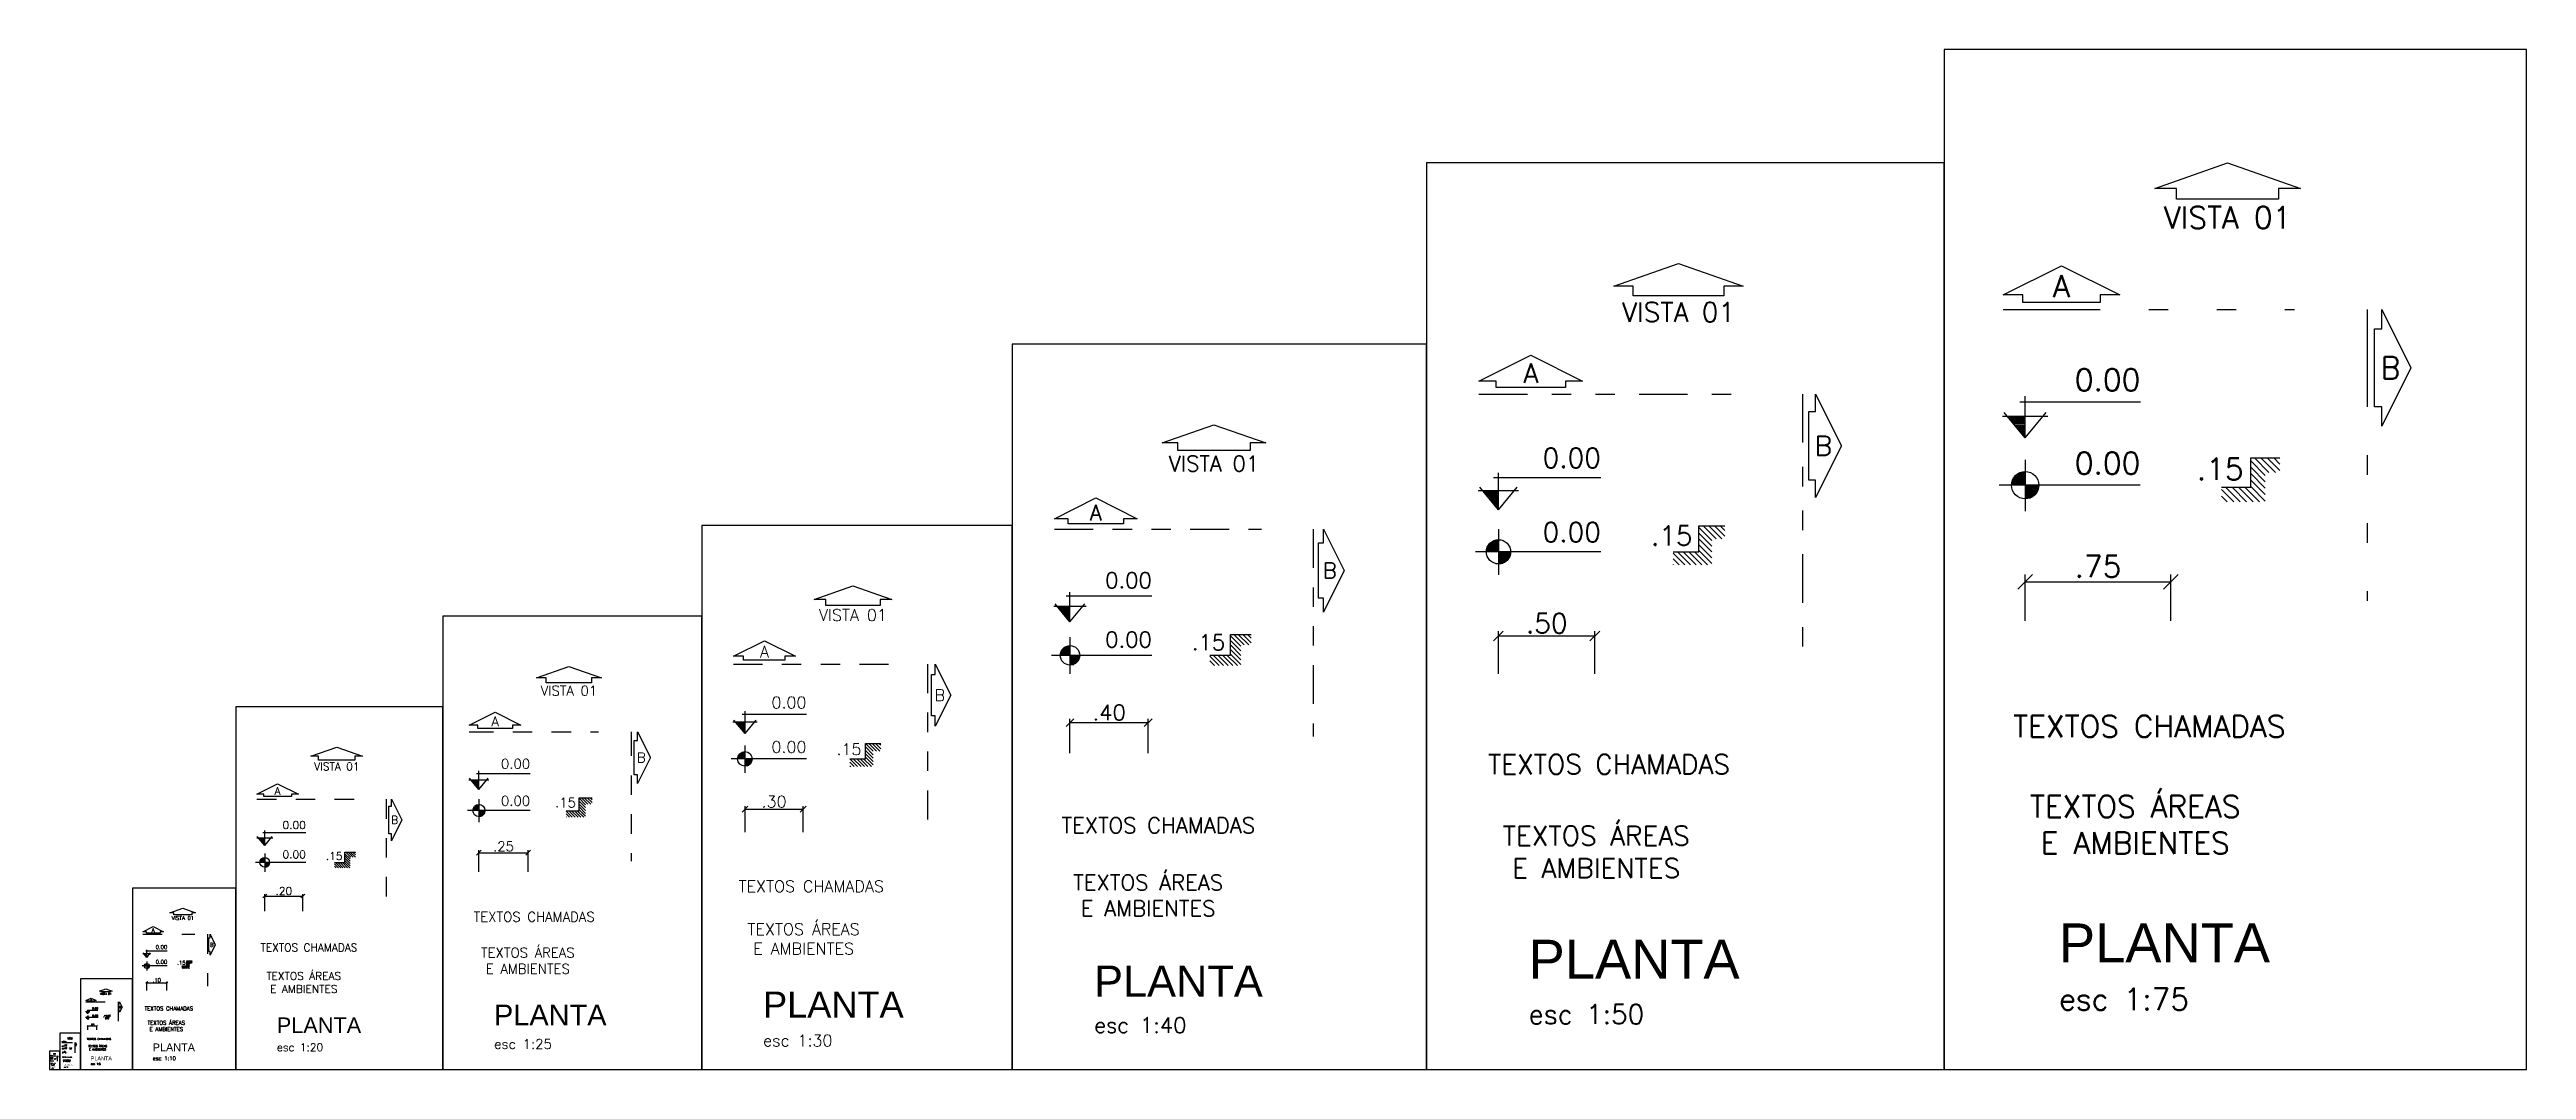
# Model space of a CAD drawing. Header units: millimetres. Extents: x 582 to 770, y 549 to 706.
# Drawn here: x 581.96 to 594.72, y 548.85 to 554.1 of the extents above; entities that cross this region are included whole.
import ezdxf

# ---------------------------------------------------------------- set-up
doc = ezdxf.new("R2010")
doc.units = ezdxf.units.MM
doc.linetypes.add('DIVIDE', pattern=[1.25, 0.5, -0.25, 0, -0.25, 0, -0.25])
for name, color, linetype in [('ARQ-COTAS', 30, 'Continuous'), ('ARQ-LINHACORTE', 3, 'DIVIDE'), ('ARQ-NIVEL', 1, 'Continuous'), ('ARQ-TEXTO2', 2, 'Continuous'), ('ARQ-TEXTO3', 3, 'Continuous'), ('ARQ-TEXTO4', 4, 'Continuous')]:
    doc.layers.add(name, color=color, linetype=linetype)
doc.styles.add('ROMANS', font='romans.shx')
doc.dimstyles.new('1-1', dxfattribs={"dimscale": 0.01, "dimtxt": 0.2, "dimasz": 0.1, "dimexe": 0.05, "dimexo": 0.1, "dimgap": 0.03, "dimtad": 1, "dimzin": 5, "dimdsep": 46, "dimtxsty": 'ROMANS', "dimblk": 'OBLIQUE', "dimcen": 0, "dimclrd": 256, "dimclre": 256, "dimclrt": 2, "dimadec": 0, "dimazin": 0, "dimtfac": 1, "dimtofl": 0, "dimtmove": 2, "dimatfit": 3, "dimfxl": 0.04, "dimtolj": 1, "dimtzin": 1, "dimarcsym": 0})
doc.dimstyles.new('1-10', dxfattribs={"dimscale": 0.1, "dimtxt": 0.2, "dimasz": 0.1, "dimexe": 0.05, "dimexo": 0.1, "dimgap": 0.03, "dimtad": 1, "dimzin": 5, "dimdsep": 46, "dimtxsty": 'ROMANS', "dimblk": 'OBLIQUE', "dimcen": 0, "dimclrd": 256, "dimclre": 256, "dimclrt": 2, "dimadec": 0, "dimazin": 0, "dimtfac": 1, "dimtofl": 0, "dimtmove": 2, "dimatfit": 3, "dimfxl": 0.04, "dimtolj": 1, "dimtzin": 1, "dimarcsym": 0})
doc.dimstyles.new('1-2', dxfattribs={"dimscale": 0.02, "dimtxt": 0.2, "dimasz": 0.1, "dimexe": 0.05, "dimexo": 0.1, "dimgap": 0.03, "dimtad": 1, "dimzin": 5, "dimdsep": 46, "dimtxsty": 'ROMANS', "dimblk": 'OBLIQUE', "dimcen": 0, "dimclrd": 256, "dimclre": 256, "dimclrt": 2, "dimadec": 0, "dimazin": 0, "dimtfac": 1, "dimtofl": 0, "dimtmove": 2, "dimatfit": 3, "dimfxl": 0.04, "dimtolj": 1, "dimtzin": 1, "dimarcsym": 0})
doc.dimstyles.new('1-20', dxfattribs={"dimscale": 0.2, "dimtxt": 0.2, "dimasz": 0.1, "dimexe": 0.05, "dimexo": 0.1, "dimgap": 0.03, "dimtad": 1, "dimzin": 5, "dimdsep": 46, "dimtxsty": 'ROMANS', "dimblk": 'OBLIQUE', "dimcen": 0, "dimclrd": 256, "dimclre": 256, "dimclrt": 2, "dimadec": 0, "dimazin": 0, "dimtfac": 1, "dimtofl": 0, "dimtmove": 2, "dimatfit": 3, "dimfxl": 0.04, "dimtolj": 1, "dimtzin": 1, "dimarcsym": 0})
doc.dimstyles.new('1-25', dxfattribs={"dimscale": 0.25, "dimtxt": 0.2, "dimasz": 0.1, "dimexe": 0.05, "dimexo": 0.1, "dimgap": 0.03, "dimtad": 1, "dimzin": 5, "dimdsep": 46, "dimtxsty": 'ROMANS', "dimblk": 'OBLIQUE', "dimcen": 0, "dimclrd": 256, "dimclre": 256, "dimclrt": 2, "dimadec": 0, "dimazin": 0, "dimtfac": 1, "dimtofl": 0, "dimtmove": 2, "dimatfit": 3, "dimfxl": 0.04, "dimtolj": 1, "dimtzin": 1, "dimarcsym": 0})
doc.dimstyles.new('1-30', dxfattribs={"dimscale": 0.3, "dimtxt": 0.2, "dimasz": 0.1, "dimexe": 0.05, "dimexo": 0.1, "dimgap": 0.03, "dimtad": 1, "dimzin": 5, "dimdsep": 46, "dimtxsty": 'ROMANS', "dimblk": 'OBLIQUE', "dimcen": 0, "dimclrd": 256, "dimclre": 256, "dimclrt": 2, "dimadec": 0, "dimazin": 0, "dimtfac": 1, "dimtofl": 0, "dimtmove": 2, "dimatfit": 3, "dimfxl": 0.04, "dimtolj": 1, "dimtzin": 1, "dimarcsym": 0})
doc.dimstyles.new('1-40', dxfattribs={"dimscale": 0.4, "dimtxt": 0.2, "dimasz": 0.1, "dimexe": 0.05, "dimexo": 0.1, "dimgap": 0.03, "dimtad": 1, "dimzin": 5, "dimdsep": 46, "dimtxsty": 'ROMANS', "dimblk": 'OBLIQUE', "dimcen": 0, "dimclrd": 256, "dimclre": 256, "dimclrt": 2, "dimadec": 0, "dimazin": 0, "dimtfac": 1, "dimtofl": 0, "dimtmove": 2, "dimatfit": 3, "dimfxl": 0.04, "dimtolj": 1, "dimtzin": 1, "dimarcsym": 0})
doc.dimstyles.new('1-5', dxfattribs={"dimscale": 0.05, "dimtxt": 0.2, "dimasz": 0.1, "dimexe": 0.05, "dimexo": 0.1, "dimgap": 0.03, "dimtad": 1, "dimzin": 5, "dimdsep": 46, "dimtxsty": 'ROMANS', "dimblk": 'OBLIQUE', "dimcen": 0, "dimclrd": 256, "dimclre": 256, "dimclrt": 2, "dimadec": 0, "dimazin": 0, "dimtfac": 1, "dimtofl": 0, "dimtmove": 2, "dimatfit": 3, "dimfxl": 0.04, "dimtolj": 1, "dimtzin": 1, "dimarcsym": 0})
doc.dimstyles.new('1-50', dxfattribs={"dimscale": 0.5, "dimtxt": 0.2, "dimasz": 0.1, "dimexe": 0.05, "dimexo": 0.1, "dimgap": 0.03, "dimtad": 1, "dimzin": 5, "dimdsep": 46, "dimtxsty": 'ROMANS', "dimblk": 'OBLIQUE', "dimcen": 0, "dimclrd": 256, "dimclre": 256, "dimclrt": 2, "dimadec": 0, "dimazin": 0, "dimtfac": 1, "dimtofl": 0, "dimtmove": 2, "dimatfit": 3, "dimfxl": 0.04, "dimtolj": 1, "dimtzin": 1, "dimarcsym": 0})
doc.dimstyles.new('1-75', dxfattribs={"dimscale": 0.75, "dimtxt": 0.15, "dimasz": 0.1, "dimexe": 0.05, "dimexo": 0.1, "dimgap": 0.03, "dimtad": 1, "dimzin": 5, "dimdsep": 46, "dimtxsty": 'ROMANS', "dimblk": 'OBLIQUE', "dimcen": 0, "dimclrd": 256, "dimclre": 256, "dimclrt": 2, "dimadec": 0, "dimazin": 0, "dimtfac": 1, "dimtofl": 0, "dimtmove": 2, "dimatfit": 3, "dimfxl": 0.04, "dimtolj": 1, "dimtzin": 1, "dimarcsym": 0})

msp = doc.modelspace()

# ---------------------------------------------------------------- texts
at = {"layer": 'ARQ-LINHACORTE', "color": 2, "style": 'ROMANS'}
for s, insert, char_height, attachment_point in [('VISTA 01', (593.185, 553.292), 0.1125, 2), ('A', (592.329, 552.882), 0.113, 5), ('VISTA 01', (590.356, 552.799), 0.1, 2), ('B', (594.024, 552.462), 0.113, 5), ('A', (589.595, 552.434), 0.1, 5), ('VISTA 01', (587.963, 552.009), 0.08, 2), ('B', (591.102, 552.061), 0.1, 5), ('A', (587.354, 551.717), 0.08, 5), ('B', (588.56, 551.419), 0.08, 5), ('VISTA 01', (586.103, 551.219), 0.06, 2), ('A', (585.647, 551.001), 0.06, 5), ('VISTA 01', (584.64, 550.825), 0.05, 2), ('B', (586.551, 550.777), 0.06, 5), ('A', (584.26, 550.642), 0.05, 5), ('B', (585.013, 550.456), 0.05, 5), ('VISTA 01', (583.444, 550.43), 0.04, 2), ('A', (583.139, 550.284), 0.04, 5), ('B', (583.742, 550.135), 0.04, 5), ('A', (582.498, 549.567), 0.02, 5), ('VISTA 01', (582.651, 549.64), 0.02, 2), ('B', (582.8, 549.492), 0.02, 5), ('A', (582.178, 549.209), 0.01, 5), ('VISTA 01', (582.254, 549.245), 0.01, 2), ('B', (582.329, 549.171), 0.01, 5), ('A', (582.039, 548.994), 0.004, 5), ('VISTA 01', (582.07, 549.008), 0.004, 2), ('B', (582.099, 548.979), 0.004, 5), ('A', (581.975, 548.922), 0.002, 5), ('VISTA 01', (581.99, 548.929), 0.002, 2), ('B', (582.005, 548.915), 0.002, 5)]:
    msp.add_mtext(s, dxfattribs=dict(at, insert=insert, char_height=char_height, attachment_point=attachment_point))
at = {"layer": 'ARQ-NIVEL', "color": 2, "attachment_point": 9, "style": 'ROMANS'}
for s, insert, char_height in [('0.00', (592.735, 552.344), 0.1125), ('0.00', (589.956, 551.948), 0.1), ('0.00', (592.735, 551.915), 0.1125), ('.15', (593.267, 551.885), 0.1125), ('0.00', (589.956, 551.566), 0.1), ('.15', (590.428, 551.548), 0.1), ('0.00', (587.643, 551.328), 0.08), ('0.00', (587.643, 551.023), 0.08), ('.15', (588.021, 551.009), 0.08), ('0.00', (585.863, 550.709), 0.06), ('0.00', (585.863, 550.48), 0.06), ('.15', (586.147, 550.469), 0.06), ('0.00', (584.44, 550.399), 0.05), ('0.00', (584.44, 550.208), 0.05), ('.15', (584.676, 550.199), 0.05), ('0.00', (583.284, 550.089), 0.04), ('0.00', (583.284, 549.937), 0.04), ('.15', (583.473, 549.929), 0.04), ('0.00', (582.571, 549.47), 0.02), ('0.00', (582.571, 549.394), 0.02), ('.15', (582.665, 549.39), 0.02), ('0.00', (582.214, 549.16), 0.01), ('0.00', (582.214, 549.122), 0.01), ('.15', (582.261, 549.12), 0.01), ('0.00', (582.054, 548.974), 0.004), ('0.00', (582.054, 548.959), 0.004), ('.15', (582.072, 548.958), 0.004), ('0.00', (581.982, 548.912), 0.002), ('0.00', (581.982, 548.905), 0.002), ('.15', (581.992, 548.904), 0.002)]:
    msp.add_mtext(s, dxfattribs=dict(at, insert=insert, char_height=char_height))
at = {"layer": 'ARQ-TEXTO2', "attachment_point": 1, "style": 'ROMANS'}
for insert, char_height in [((592.08, 550.673), 0.1125), ((589.374, 550.471), 0.1), ((587.177, 550.147), 0.08), ((585.514, 549.823), 0.06), ((584.149, 549.661), 0.05), ((583.051, 549.498), 0.04), ((582.454, 549.174), 0.02), ((582.156, 549.012), 0.01), ((581.971, 548.883), 0.002), ((582.03, 548.915), 0.004)]:
    msp.add_mtext('TEXTOS CHAMADAS', dxfattribs=dict(at, insert=insert, char_height=char_height))
at = {"layer": 'ARQ-TEXTO3', "attachment_point": 5, "style": 'ROMANS'}
for insert, char_height in [((592.709, 550.11), 0.1125), ((589.932, 549.97), 0.1), ((587.624, 549.746), 0.08), ((585.849, 549.522), 0.06), ((584.428, 549.41), 0.05), ((583.274, 549.298), 0.04), ((582.566, 549.074), 0.02), ((582.212, 548.962), 0.01), ((581.982, 548.873), 0.002), ((582.053, 548.895), 0.004)]:
    msp.add_mtext('TEXTOS ÁREAS\\PE AMBIENTES', dxfattribs=dict(at, insert=insert, char_height=char_height))
at = {"layer": 'ARQ-TEXTO4', "attachment_point": 1, "style": 'ROMANS'}
for s, insert, char_height in [('{\\fArial|b0|i0|c238|p34;\\H1.778x;\\C4;PLANTA\\Fromans|c0;\\H0.7498x;\\P\\H0.7501x;\\C2;esc 1:75}', (592.316, 549.602), 0.1125), ('{\\fArial|b0|i0|c238|p34;\\H2x;\\C4;PLANTA\\Fromans|c0;\\H0.6666x;\\P\\H0.7501x;\\C2;esc 1:50}', (589.584, 549.518), 0.1), ('{\\fArial|b0|i0|c238|p34;\\H2x;\\C4;PLANTA\\Fromans|c0;\\H0.6666x;\\P\\H0.7501x;\\C2;esc 1:40}', (587.345, 549.385), 0.08), ('{\\fArial|b0|i0|c238|p34;\\H2.222x;\\C4;PLANTA\\Fromans|c0;\\H0.6x;\\P\\H0.7501x;\\C2;esc 1:30}', (585.64, 549.251), 0.06), ('{\\fArial|b0|i0|c238|p34;\\H2x;\\C4;PLANTA\\Fromans|c0;\\H0.6666x;\\P\\H0.7501x;\\C2;esc 1:20}', (583.135, 549.118), 0.04), ('{\\fArial|b0|i0|c238|p34;\\H2.133x;\\C4;PLANTA\\Fromans|c0;\\H0.6247x;\\P\\H0.7505x;\\C2;esc 1:25}', (584.254, 549.184), 0.05), ('{\\fArial|b0|i0|c238|p34;\\H2x;\\C4;PLANTA\\Fromans|c0;\\H0.6666x;\\P\\H0.7501x;\\C2;esc 1:10}', (582.496, 548.984), 0.02), ('{\\fArial|b0|i0|c238|p34;\\H2x;\\C4;PLANTA\\Fromans|c0;\\H0.6666x;\\P\\H0.7501x;\\C2;esc 1:1}', (581.975, 548.864), 0.002), ('{\\fArial|b0|i0|c238|p34;\\H2x;\\C4;PLANTA\\Fromans|c0;\\H0.6666x;\\P\\H0.7501x;\\C2;esc 1:2}', (582.039, 548.877), 0.004), ('{\\fArial|b0|i0|c238|p34;\\H2x;\\C4;PLANTA\\Fromans|c0;\\H0.6666x;\\P\\H0.7501x;\\C2;esc 1:5}', (582.177, 548.917), 0.01)]:
    msp.add_mtext(s, dxfattribs=dict(at, insert=insert, char_height=char_height))

# ---------------------------------------------------------------- blocks, each defined once
blk = doc.blocks.new('_Oblique')
at = {"color": 0, "linetype": 'ByBlock', "lineweight": -2}
blk.add_line((-0.5, -0.5), (0.5, 0.5), dxfattribs=at)
blk = doc.blocks.new('*D5')
at = {"layer": 'ARQ-COTAS', "lineweight": -2}
for p, q in [((592.142, 551.159), (592.142, 551.399)), ((592.142, 551.361), (592.892, 551.361)), ((592.892, 551.159), (592.892, 551.399))]:
    blk.add_line(p, q, dxfattribs=at)
at = {"layer": 'DEFPOINTS', "color": 0}
for p in [(592.892, 551.361), (592.142, 551.084), (592.892, 551.084)]:
    blk.add_point(p, dxfattribs=at)
at = {"layer": 'ARQ-COTAS', "lineweight": -2, "xscale": 0.07500000000000001, "yscale": 0.07500000000000001, "zscale": 0.07500000000000001, "rotation": 180}
blk.add_blockref('_Oblique', (592.142, 551.361), dxfattribs=at)
at = {"layer": 'ARQ-COTAS', "lineweight": -2, "xscale": 0.07500000000000001, "yscale": 0.07500000000000001, "zscale": 0.07500000000000001}
blk.add_blockref('_Oblique', (592.892, 551.361), dxfattribs=at)
at = {"layer": 'ARQ-COTAS', "color": 2, "insert": (592.517, 551.44), "char_height": 0.1125, "attachment_point": 5, "style": 'ROMANS'}
blk.add_mtext('\\A1;.75', dxfattribs=at)
blk = doc.blocks.new('A$C4D0E081D')
at = {"layer": 'ARQ-NIVEL'}
h = blk.add_hatch(dxfattribs=at)
h.set_pattern_fill('ANSI31', color=8, scale=0.25, angle=90, style=0)
h.set_pattern_definition([(135, (-18.381433, -69.158416), (-0.022097087, -0.022097087), [])])
h.paths.add_polyline_path([(0.4, 0.3), (0.2, 0.3), (0.2, 0.1), (0, 0.1), (0, 0), (0.3, 0), (0.3, 0.2), (0.4, 0.2)])
at = {"layer": 'ARQ-NIVEL', "color": 2}
blk.add_lwpolyline([(0, 0.1), (0.2, 0.1), (0.2, 0.3), (0.4, 0.3)], dxfattribs=at)
blk = doc.blocks.new('*D6')
at = {"layer": 'ARQ-COTAS', "lineweight": -2}
for p, q in [((589.428, 550.886), (589.428, 551.107)), ((589.925, 550.886), (589.925, 551.107)), ((589.428, 551.082), (589.925, 551.082))]:
    blk.add_line(p, q, dxfattribs=at)
at = {"layer": 'DEFPOINTS', "color": 0}
for p in [(589.925, 551.082), (589.428, 550.836), (589.925, 550.836)]:
    blk.add_point(p, dxfattribs=at)
at = {"layer": 'ARQ-COTAS', "lineweight": -2, "xscale": 0.05, "yscale": 0.05, "zscale": 0.05, "rotation": 180}
blk.add_blockref('_Oblique', (589.428, 551.082), dxfattribs=at)
at = {"layer": 'ARQ-COTAS', "lineweight": -2, "xscale": 0.05, "yscale": 0.05, "zscale": 0.05}
blk.add_blockref('_Oblique', (589.925, 551.082), dxfattribs=at)
at = {"layer": 'ARQ-COTAS', "color": 2, "insert": (589.677, 551.147), "char_height": 0.1, "attachment_point": 5, "style": 'ROMANS'}
blk.add_mtext('\\A1;.50', dxfattribs=at)
blk = doc.blocks.new('*D7')
at = {"layer": 'ARQ-COTAS', "lineweight": -2}
for p, q in [((587.221, 550.479), (587.221, 550.656)), ((587.221, 550.636), (587.624, 550.636)), ((587.624, 550.479), (587.624, 550.656))]:
    blk.add_line(p, q, dxfattribs=at)
at = {"layer": 'DEFPOINTS', "color": 0}
for p in [(587.624, 550.636), (587.221, 550.439), (587.624, 550.439)]:
    blk.add_point(p, dxfattribs=at)
at = {"layer": 'ARQ-COTAS', "lineweight": -2, "xscale": 0.04000000000000001, "yscale": 0.04000000000000001, "zscale": 0.04000000000000001, "rotation": 180}
blk.add_blockref('_Oblique', (587.221, 550.636), dxfattribs=at)
at = {"layer": 'ARQ-COTAS', "lineweight": -2, "xscale": 0.04000000000000001, "yscale": 0.04000000000000001, "zscale": 0.04000000000000001}
blk.add_blockref('_Oblique', (587.624, 550.636), dxfattribs=at)
at = {"layer": 'ARQ-COTAS', "color": 2, "insert": (587.423, 550.688), "char_height": 0.08, "attachment_point": 5, "style": 'ROMANS'}
blk.add_mtext('\\A1;.40', dxfattribs=at)
blk = doc.blocks.new('*D8')
at = {"layer": 'ARQ-COTAS', "lineweight": -2}
for p, q in [((585.547, 550.072), (585.547, 550.205)), ((585.547, 550.19), (585.847, 550.19)), ((585.847, 550.072), (585.847, 550.205))]:
    blk.add_line(p, q, dxfattribs=at)
at = {"layer": 'DEFPOINTS', "color": 0}
for p in [(585.847, 550.19), (585.547, 550.042), (585.847, 550.042)]:
    blk.add_point(p, dxfattribs=at)
at = {"layer": 'ARQ-COTAS', "lineweight": -2, "xscale": 0.03, "yscale": 0.03, "zscale": 0.03, "rotation": 180}
blk.add_blockref('_Oblique', (585.547, 550.19), dxfattribs=at)
at = {"layer": 'ARQ-COTAS', "lineweight": -2, "xscale": 0.03, "yscale": 0.03, "zscale": 0.03}
blk.add_blockref('_Oblique', (585.847, 550.19), dxfattribs=at)
at = {"layer": 'ARQ-COTAS', "color": 2, "insert": (585.697, 550.229), "char_height": 0.06, "attachment_point": 5, "style": 'ROMANS'}
blk.add_mtext('\\A1;.30', dxfattribs=at)
blk = doc.blocks.new('*D9')
at = {"layer": 'ARQ-COTAS', "lineweight": -2}
for p, q in [((584.176, 549.868), (584.176, 549.979)), ((584.176, 549.966), (584.43, 549.966)), ((584.43, 549.868), (584.43, 549.979))]:
    blk.add_line(p, q, dxfattribs=at)
at = {"layer": 'DEFPOINTS', "color": 0}
for p in [(584.43, 549.966), (584.176, 549.843), (584.43, 549.843)]:
    blk.add_point(p, dxfattribs=at)
at = {"layer": 'ARQ-COTAS', "lineweight": -2, "xscale": 0.025, "yscale": 0.025, "zscale": 0.025, "rotation": 180}
blk.add_blockref('_Oblique', (584.176, 549.966), dxfattribs=at)
at = {"layer": 'ARQ-COTAS', "lineweight": -2, "xscale": 0.025, "yscale": 0.025, "zscale": 0.025}
blk.add_blockref('_Oblique', (584.43, 549.966), dxfattribs=at)
at = {"layer": 'ARQ-COTAS', "color": 2, "insert": (584.303, 549.999), "char_height": 0.05, "attachment_point": 5, "style": 'ROMANS'}
blk.add_mtext('\\A1;.25', dxfattribs=at)
blk = doc.blocks.new('*D10')
at = {"layer": 'ARQ-COTAS', "lineweight": -2}
for p, q in [((583.073, 549.665), (583.073, 549.753)), ((583.073, 549.743), (583.269, 549.743)), ((583.269, 549.665), (583.269, 549.753))]:
    blk.add_line(p, q, dxfattribs=at)
at = {"layer": 'DEFPOINTS', "color": 0}
for p in [(583.269, 549.743), (583.073, 549.645), (583.269, 549.645)]:
    blk.add_point(p, dxfattribs=at)
at = {"layer": 'ARQ-COTAS', "lineweight": -2, "xscale": 0.02, "yscale": 0.02, "zscale": 0.02, "rotation": 180}
blk.add_blockref('_Oblique', (583.073, 549.743), dxfattribs=at)
at = {"layer": 'ARQ-COTAS', "lineweight": -2, "xscale": 0.02, "yscale": 0.02, "zscale": 0.02}
blk.add_blockref('_Oblique', (583.269, 549.743), dxfattribs=at)
at = {"layer": 'ARQ-COTAS', "color": 2, "insert": (583.171, 549.769), "char_height": 0.04, "attachment_point": 5, "style": 'ROMANS'}
blk.add_mtext('\\A1;.20', dxfattribs=at)
blk = doc.blocks.new('*D11')
at = {"layer": 'ARQ-COTAS', "lineweight": -2}
for p, q in [((582.465, 549.257), (582.465, 549.302)), ((582.465, 549.297), (582.568, 549.297)), ((582.568, 549.257), (582.568, 549.302))]:
    blk.add_line(p, q, dxfattribs=at)
at = {"layer": 'DEFPOINTS', "color": 0}
for p in [(582.465, 549.247), (582.568, 549.297), (582.568, 549.247)]:
    blk.add_point(p, dxfattribs=at)
at = {"layer": 'ARQ-COTAS', "lineweight": -2, "xscale": 0.01, "yscale": 0.01, "zscale": 0.01, "rotation": 180}
blk.add_blockref('_Oblique', (582.465, 549.297), dxfattribs=at)
at = {"layer": 'ARQ-COTAS', "lineweight": -2, "xscale": 0.01, "yscale": 0.01, "zscale": 0.01}
blk.add_blockref('_Oblique', (582.568, 549.297), dxfattribs=at)
at = {"layer": 'ARQ-COTAS', "color": 2, "insert": (582.517, 549.31), "char_height": 0.02, "attachment_point": 5, "style": 'ROMANS'}
blk.add_mtext('\\A1;.10', dxfattribs=at)
blk = doc.blocks.new('*D12')
at = {"layer": 'ARQ-COTAS', "lineweight": -2}
for p, q in [((582.161, 549.054), (582.161, 549.076)), ((582.161, 549.074), (582.208, 549.074)), ((582.208, 549.054), (582.208, 549.076))]:
    blk.add_line(p, q, dxfattribs=at)
at = {"layer": 'DEFPOINTS', "color": 0}
for p in [(582.208, 549.074), (582.161, 549.049), (582.208, 549.049)]:
    blk.add_point(p, dxfattribs=at)
at = {"layer": 'ARQ-COTAS', "lineweight": -2, "xscale": 0.005000000000000001, "yscale": 0.005000000000000001, "zscale": 0.005000000000000001, "rotation": 180}
blk.add_blockref('_Oblique', (582.161, 549.074), dxfattribs=at)
at = {"layer": 'ARQ-COTAS', "lineweight": -2, "xscale": 0.005000000000000001, "yscale": 0.005000000000000001, "zscale": 0.005000000000000001}
blk.add_blockref('_Oblique', (582.208, 549.074), dxfattribs=at)
at = {"layer": 'ARQ-COTAS', "color": 2, "insert": (582.185, 549.08), "char_height": 0.01, "attachment_point": 5, "style": 'ROMANS'}
blk.add_mtext('\\A1;.05', dxfattribs=at)
blk = doc.blocks.new('*D13')
at = {"layer": 'ARQ-COTAS', "lineweight": -2}
for p, q in [((582.032, 548.932), (582.032, 548.941)), ((582.032, 548.94), (582.049, 548.94)), ((582.049, 548.932), (582.049, 548.941))]:
    blk.add_line(p, q, dxfattribs=at)
at = {"layer": 'DEFPOINTS', "color": 0}
for p in [(582.049, 548.94), (582.032, 548.93), (582.049, 548.93)]:
    blk.add_point(p, dxfattribs=at)
at = {"layer": 'ARQ-COTAS', "lineweight": -2, "xscale": 0.002, "yscale": 0.002, "zscale": 0.002, "rotation": 180}
blk.add_blockref('_Oblique', (582.032, 548.94), dxfattribs=at)
at = {"layer": 'ARQ-COTAS', "lineweight": -2, "xscale": 0.002, "yscale": 0.002, "zscale": 0.002}
blk.add_blockref('_Oblique', (582.049, 548.94), dxfattribs=at)
at = {"layer": 'ARQ-COTAS', "color": 2, "insert": (582.041, 548.942), "char_height": 0.004, "attachment_point": 5, "style": 'ROMANS'}
blk.add_mtext('\\A1;.02', dxfattribs=at)
blk = doc.blocks.new('*D14')
at = {"layer": 'ARQ-COTAS', "lineweight": -2}
for p, q in [((581.972, 548.891), (581.972, 548.896)), ((581.972, 548.895), (581.985, 548.895)), ((581.985, 548.891), (581.985, 548.896))]:
    blk.add_line(p, q, dxfattribs=at)
at = {"layer": 'DEFPOINTS', "color": 0}
for p in [(581.972, 548.89), (581.985, 548.895), (581.985, 548.89)]:
    blk.add_point(p, dxfattribs=at)
at = {"layer": 'ARQ-COTAS', "lineweight": -2, "xscale": 0.001, "yscale": 0.001, "zscale": 0.001, "rotation": 180}
blk.add_blockref('_Oblique', (581.972, 548.895), dxfattribs=at)
at = {"layer": 'ARQ-COTAS', "lineweight": -2, "xscale": 0.001, "yscale": 0.001, "zscale": 0.001}
blk.add_blockref('_Oblique', (581.985, 548.895), dxfattribs=at)
at = {"layer": 'ARQ-COTAS', "color": 2, "insert": (581.978, 548.896), "char_height": 0.002, "attachment_point": 5, "style": 'ROMANS'}
blk.add_mtext('\\A1;.01', dxfattribs=at)
blk = doc.blocks.new('nivel planta')
at = {"layer": 'ARQ-NIVEL', "color": 1}
for p, q in [((-0.791, 0.174), (-0.791, -0.179)), ((0, 0), (-0.969, 0)), ((-0.884, 0.007), (-0.791, 0.007)), ((-0.883, 0.015), (-0.791, 0.015)), ((-0.882, 0.023), (-0.791, 0.023)), ((-0.88, 0.03), (-0.791, 0.03)), ((-0.876, 0.038), (-0.791, 0.038)), ((-0.873, 0.046), (-0.791, 0.046)), ((-0.868, 0.054), (-0.791, 0.054)), ((-0.861, 0.062), (-0.791, 0.062)), ((-0.854, 0.069), (-0.791, 0.069)), ((-0.844, 0.077), (-0.791, 0.077)), ((-0.83, 0.085), (-0.791, 0.085)), ((-0.791, -0.001), (-0.697, -0.001)), ((-0.791, -0.009), (-0.698, -0.009)), ((-0.791, -0.016), (-0.699, -0.016)), ((-0.791, -0.024), (-0.7, -0.024)), ((-0.791, -0.032), (-0.703, -0.032)), ((-0.791, -0.04), (-0.706, -0.04)), ((-0.791, -0.048), (-0.71, -0.048)), ((-0.791, -0.056), (-0.715, -0.056)), ((-0.791, -0.063), (-0.722, -0.063)), ((-0.791, -0.071), (-0.73, -0.071)), ((-0.791, -0.079), (-0.74, -0.079)), ((-0.791, -0.087), (-0.755, -0.087))]:
    blk.add_line(p, q, dxfattribs=at)
blk.add_circle((-0.791, 0), 0.0937, dxfattribs=at)
blk = doc.blocks.new('nivel corte')
at = {"color": 1}
for p, q in [((0, 0), (-0.144, 0.174)), ((-0.038, 0.249), (0.791, 0.249)), ((0, 0), (0, 0.287)), ((0, 0), (0.144, 0.174)), ((-0.155, 0.15), (0.155, 0.15)), ((0, 0.141), (-0.117, 0.141)), ((0, 0.131), (-0.109, 0.131)), ((0, 0.122), (-0.101, 0.122)), ((0, 0.113), (-0.093, 0.113)), ((0, 0.103), (-0.086, 0.103)), ((0, 0.094), (-0.078, 0.094)), ((0, 0.084), (-0.07, 0.084)), ((0, 0.075), (-0.062, 0.075)), ((0, 0.066), (-0.054, 0.066)), ((0, 0.056), (-0.047, 0.056)), ((0, 0.047), (-0.039, 0.047)), ((0, 0.038), (-0.031, 0.038)), ((0, 0.028), (-0.023, 0.028)), ((0, 0.019), (-0.016, 0.019)), ((0, 0.009), (-0.008, 0.009))]:
    blk.add_line(p, q, dxfattribs=at)

# ---------------------------------------------------------------- dimensions: what is measured, and where the dimension line sits
at = {"layer": 'ARQ-COTAS'}
for base, p1, p2, dimstyle, picture, middle in [((592.892, 551.361), (592.142, 551.084), (592.892, 551.084), '1-75', '*D5', (592.517, 551.44)), ((589.925, 551.082), (589.428, 550.836), (589.925, 550.836), '1-50', '*D6', (589.677, 551.147)), ((587.624, 550.636), (587.221, 550.439), (587.624, 550.439), '1-40', '*D7', (587.423, 550.688)), ((585.847, 550.19), (585.547, 550.042), (585.847, 550.042), '1-30', '*D8', (585.697, 550.229)), ((584.43, 549.966), (584.176, 549.843), (584.43, 549.843), '1-25', '*D9', (584.303, 549.999)), ((583.269, 549.743), (583.073, 549.645), (583.269, 549.645), '1-20', '*D10', (583.171, 549.769)), ((582.568, 549.297), (582.465, 549.247), (582.568, 549.247), '1-10', '*D11', (582.517, 549.31)), ((582.208, 549.074), (582.161, 549.049), (582.208, 549.049), '1-5', '*D12', (582.185, 549.08)), ((582.049, 548.94), (582.032, 548.93), (582.049, 548.93), '1-2', '*D13', (582.041, 548.942)), ((581.985, 548.895), (581.972, 548.89), (581.985, 548.89), '1-1', '*D14', (581.978, 548.896))]:
    dim = msp.add_linear_dim(base=base, p1=p1, p2=p2, dimstyle=dimstyle, dxfattribs=at)
    dim.commit()
    dim.dimension.update_dxf_attribs({"geometry": picture, "text_midpoint": middle})

# ---------------------------------------------------------------- linework, layer by layer
for points in [[(591.724, 548.85), (594.724, 548.85), (594.724, 554.1), (591.724, 554.1)], [(589.058, 548.85), (591.724, 548.85), (591.724, 553.517), (589.058, 553.517)], [(586.924, 548.85), (589.058, 548.85), (589.058, 552.584), (586.924, 552.584)], [(585.324, 548.85), (586.924, 548.85), (586.924, 551.65), (585.324, 551.65)], [(583.991, 548.85), (585.324, 548.85), (585.324, 551.184), (583.991, 551.184)], [(582.924, 548.85), (583.991, 548.85), (583.991, 550.717), (582.924, 550.717)], [(582.391, 548.85), (582.924, 548.85), (582.924, 549.784), (582.391, 549.784)], [(582.124, 548.85), (582.391, 548.85), (582.391, 549.317), (582.124, 549.317)], [(581.964, 548.85), (582.018, 548.85), (582.018, 548.944), (581.964, 548.944)], [(582.018, 548.85), (582.124, 548.85), (582.124, 549.037), (582.018, 549.037)]]:
    msp.add_lwpolyline(points, close=True)
at = {"layer": 'ARQ-LINHACORTE'}
for p, q in [((592.029, 552.762), (593.529, 552.762)), ((593.904, 552.762), (593.904, 551.262))]:
    msp.add_line(p, q, dxfattribs=at)
at = {"layer": 'ARQ-LINHACORTE', "ltscale": 0.5}
for p, q in [((589.328, 552.327), (590.662, 552.327)), ((590.995, 552.327), (590.995, 550.994))]:
    msp.add_line(p, q, dxfattribs=at)
at = {"layer": 'ARQ-LINHACORTE', "ltscale": 0.4}
for p, q in [((587.141, 551.632), (588.208, 551.632)), ((588.474, 551.632), (588.474, 550.565))]:
    msp.add_line(p, q, dxfattribs=at)
at = {"layer": 'ARQ-LINHACORTE', "ltscale": 0.3}
for p, q in [((585.487, 550.937), (586.287, 550.937)), ((586.487, 550.937), (586.487, 550.137))]:
    msp.add_line(p, q, dxfattribs=at)
at = {"layer": 'ARQ-LINHACORTE', "ltscale": 0.25}
for p, q in [((584.126, 550.589), (584.793, 550.589)), ((584.96, 550.589), (584.96, 549.922))]:
    msp.add_line(p, q, dxfattribs=at)
at = {"layer": 'ARQ-LINHACORTE', "ltscale": 0.2}
for p, q in [((583.033, 550.241), (583.566, 550.241)), ((583.699, 550.241), (583.699, 549.708))]:
    msp.add_line(p, q, dxfattribs=at)
at = {"layer": 'ARQ-LINHACORTE', "ltscale": 0.1}
for p, q in [((582.445, 549.546), (582.712, 549.546)), ((582.778, 549.546), (582.778, 549.279))]:
    msp.add_line(p, q, dxfattribs=at)
at = {"layer": 'ARQ-LINHACORTE', "ltscale": 0.05}
for p, q in [((582.151, 549.198), (582.285, 549.198)), ((582.318, 549.198), (582.318, 549.065))]:
    msp.add_line(p, q, dxfattribs=at)
at = {"layer": 'ARQ-LINHACORTE', "ltscale": 0.02}
for p, q in [((582.028, 548.989), (582.082, 548.989)), ((582.095, 548.989), (582.095, 548.936))]:
    msp.add_line(p, q, dxfattribs=at)
at = {"layer": 'ARQ-LINHACORTE', "ltscale": 0.01}
for p, q in [((581.97, 548.92), (581.996, 548.92)), ((582.003, 548.92), (582.003, 548.893))]:
    msp.add_line(p, q, dxfattribs=at)
at = {"layer": 'ARQ-LINHACORTE', "linetype": 'ByBlock'}
for points in [[(593.447, 553.33), (592.922, 553.33), (592.922, 553.386), (592.81, 553.386), (593.185, 553.517), (593.56, 553.386), (593.447, 553.386), (593.447, 553.33)], [(590.589, 552.832), (590.123, 552.832), (590.123, 552.882), (590.023, 552.882), (590.356, 552.999), (590.689, 552.882), (590.589, 552.882), (590.589, 552.832)], [(592.529, 552.799), (592.129, 552.799), (592.129, 552.837), (592.029, 552.837), (592.329, 552.987), (592.629, 552.837), (592.529, 552.837), (592.529, 552.799)], [(593.942, 552.262), (593.942, 552.662), (593.979, 552.662), (593.979, 552.762), (594.129, 552.462), (593.979, 552.162), (593.979, 552.262), (593.942, 552.262)], [(589.773, 552.361), (589.417, 552.361), (589.417, 552.394), (589.328, 552.394), (589.595, 552.527), (589.862, 552.394), (589.773, 552.394), (589.773, 552.361)], [(591.028, 551.883), (591.028, 552.238), (591.062, 552.238), (591.062, 552.327), (591.195, 552.061), (591.062, 551.794), (591.062, 551.883), (591.028, 551.883)], [(588.15, 552.036), (587.776, 552.036), (587.776, 552.076), (587.696, 552.076), (587.963, 552.169), (588.23, 552.076), (588.15, 552.076), (588.15, 552.036)], [(587.497, 551.659), (587.212, 551.659), (587.212, 551.685), (587.141, 551.685), (587.354, 551.792), (587.568, 551.685), (587.497, 551.685), (587.497, 551.659)], [(588.501, 551.276), (588.501, 551.561), (588.528, 551.561), (588.528, 551.632), (588.634, 551.419), (588.528, 551.205), (588.528, 551.276), (588.501, 551.276)], [(586.243, 551.239), (585.963, 551.239), (585.963, 551.269), (585.903, 551.269), (586.103, 551.339), (586.303, 551.269), (586.243, 551.269), (586.243, 551.239)], [(585.753, 550.957), (585.54, 550.957), (585.54, 550.977), (585.487, 550.977), (585.647, 551.057), (585.807, 550.977), (585.753, 550.977), (585.753, 550.957)], [(584.757, 550.841), (584.523, 550.841), (584.523, 550.866), (584.473, 550.866), (584.64, 550.925), (584.807, 550.866), (584.757, 550.866), (584.757, 550.841)], [(586.507, 550.67), (586.507, 550.883), (586.527, 550.883), (586.527, 550.937), (586.607, 550.777), (586.527, 550.617), (586.527, 550.67), (586.507, 550.67)], [(584.349, 550.606), (584.171, 550.606), (584.171, 550.622), (584.126, 550.622), (584.26, 550.689), (584.393, 550.622), (584.349, 550.622), (584.349, 550.606)], [(583.537, 550.443), (583.35, 550.443), (583.35, 550.463), (583.31, 550.463), (583.444, 550.51), (583.577, 550.463), (583.537, 550.463), (583.537, 550.443)], [(584.976, 550.367), (584.976, 550.544), (584.993, 550.544), (584.993, 550.589), (585.06, 550.456), (584.993, 550.322), (584.993, 550.367), (584.976, 550.367)], [(583.21, 550.255), (583.068, 550.255), (583.068, 550.268), (583.033, 550.268), (583.139, 550.321), (583.246, 550.268), (583.21, 550.268), (583.21, 550.255)], [(583.713, 550.063), (583.713, 550.206), (583.726, 550.206), (583.726, 550.241), (583.779, 550.135), (583.726, 550.028), (583.726, 550.063), (583.713, 550.063)], [(582.534, 549.552), (582.463, 549.552), (582.463, 549.559), (582.445, 549.559), (582.498, 549.586), (582.552, 549.559), (582.534, 549.559), (582.534, 549.552)], [(582.697, 549.647), (582.604, 549.647), (582.604, 549.657), (582.584, 549.657), (582.651, 549.68), (582.717, 549.657), (582.697, 549.657), (582.697, 549.647)], [(582.785, 549.457), (582.785, 549.528), (582.792, 549.528), (582.792, 549.546), (582.818, 549.492), (582.792, 549.439), (582.792, 549.457), (582.785, 549.457)], [(582.196, 549.201), (582.16, 549.201), (582.16, 549.205), (582.151, 549.205), (582.178, 549.218), (582.205, 549.205), (582.196, 549.205), (582.196, 549.201)], [(582.277, 549.249), (582.231, 549.249), (582.231, 549.254), (582.221, 549.254), (582.254, 549.265), (582.287, 549.254), (582.277, 549.254), (582.277, 549.249)], [(582.321, 549.154), (582.321, 549.189), (582.325, 549.189), (582.325, 549.198), (582.338, 549.171), (582.325, 549.145), (582.325, 549.154), (582.321, 549.154)], [(582.046, 548.991), (582.032, 548.991), (582.032, 548.992), (582.028, 548.992), (582.039, 548.997), (582.05, 548.992), (582.046, 548.992), (582.046, 548.991)], [(582.079, 549.01), (582.06, 549.01), (582.06, 549.012), (582.056, 549.012), (582.07, 549.016), (582.083, 549.012), (582.079, 549.012), (582.079, 549.01)], [(582.096, 548.972), (582.096, 548.986), (582.098, 548.986), (582.098, 548.989), (582.103, 548.979), (582.098, 548.968), (582.098, 548.972), (582.096, 548.972)], [(581.979, 548.921), (581.971, 548.921), (581.971, 548.921), (581.97, 548.921), (581.975, 548.924), (581.98, 548.921), (581.979, 548.921), (581.979, 548.921)], [(581.995, 548.93), (581.986, 548.93), (581.986, 548.931), (581.984, 548.931), (581.99, 548.933), (581.997, 548.931), (581.995, 548.931), (581.995, 548.93)], [(582.004, 548.911), (582.004, 548.918), (582.004, 548.918), (582.004, 548.92), (582.007, 548.915), (582.004, 548.909), (582.004, 548.911), (582.004, 548.911)]]:
    msp.add_lwpolyline(points, dxfattribs=at)

# ---------------------------------------------------------------- block references
at = {"layer": 'ARQ-NIVEL'}
for name, p, xscale, yscale, zscale in [('nivel corte', (592.142, 552.101), 0.75, 0.75, 0.75), ('A$C4D0E081D', (593.154, 551.773), 0.75, 0.75, 0.75), ('nivel corte', (589.428, 551.731), 0.6666666000000134, 0.6666666000000134, 0.6666666), ('nivel planta', (592.735, 551.858), 0.75, 0.75, 0.75), ('nivel planta', (589.956, 551.515), 0.6666666000000134, 0.6666666000000134, 0.6666666), ('A$C4D0E081D', (590.328, 551.448), 0.6666666650000082, 0.6666666650000082, 0.666666665), ('nivel corte', (587.221, 551.155), 0.5333333319999838, 0.5333333319999838, 0.5333333319999838), ('nivel planta', (587.643, 550.982), 0.5333333319999838, 0.5333333319999838, 0.5333333319999838), ('A$C4D0E081D', (587.941, 550.929), 0.5333333319999838, 0.5333333319999838, 0.5333333320000001), ('nivel corte', (585.547, 550.579), 0.3999999600000024, 0.3999999600000024, 0.39999996), ('nivel planta', (585.863, 550.449), 0.3999999600000024, 0.3999999600000024, 0.39999996), ('A$C4D0E081D', (586.087, 550.409), 0.399999998999931, 0.399999998999931, 0.399999999), ('nivel corte', (584.176, 550.291), 0.3333332999999925, 0.3333332999999925, 0.3333333), ('nivel planta', (584.44, 550.183), 0.3333332999999925, 0.3333332999999925, 0.3333333), ('A$C4D0E081D', (584.626, 550.149), 0.3333333324999899, 0.3333333324999899, 0.3333333325), ('nivel planta', (583.284, 549.916), 0.2666666399999826, 0.2666666399999826, 0.26666664), ('nivel corte', (583.073, 550.003), 0.2666666399999826, 0.2666666399999826, 0.26666664), ('A$C4D0E081D', (583.433, 549.889), 0.2666666660000487, 0.2666666660000487, 0.2666666660000001), ('nivel corte', (582.465, 549.427), 0.1333333200000197, 0.1333333200000197, 0.13333332), ('nivel planta', (582.571, 549.383), 0.1333333200000197, 0.1333333200000197, 0.13333332), ('A$C4D0E081D', (582.645, 549.37), 0.1333333330000244, 0.1333333330000244, 0.133333333), ('nivel planta', (582.214, 549.117), 0.06666666000000987, 0.06666666000000987, 0.06666666), ('nivel corte', (582.161, 549.138), 0.06666666000000987, 0.06666666000000987, 0.06666666), ('A$C4D0E081D', (582.251, 549.11), 0.06666666649994113, 0.06666666649994113, 0.06666666650000001), ('nivel corte', (582.032, 548.966), 0.02666666400000395, 0.02666666400000395, 0.026666664), ('nivel planta', (582.054, 548.957), 0.02666666400000395, 0.02666666400000395, 0.026666664), ('A$C4D0E081D', (582.068, 548.954), 0.02666666659996508, 0.02666666659996508, 0.02666666660000001), ('nivel planta', (581.982, 548.904), 0.01333333200000197, 0.01333333200000197, 0.013333332), ('nivel corte', (581.972, 548.908), 0.01333333200000197, 0.01333333200000197, 0.013333332), ('A$C4D0E081D', (581.99, 548.902), 0.01333333329998254, 0.01333333329998254, 0.0133333333)]:
    msp.add_blockref(name, p, dxfattribs=dict(at, xscale=xscale, yscale=yscale, zscale=zscale))

msp.set_redraw_order([(e.dxf.handle, doc.entitydb.next_handle()) for e in msp.query("TEXT MTEXT ATTDEF DIMENSION ARC_DIMENSION")])  # texts and dimensions are drawn at this point

doc.saveas('drawing.dxf')
